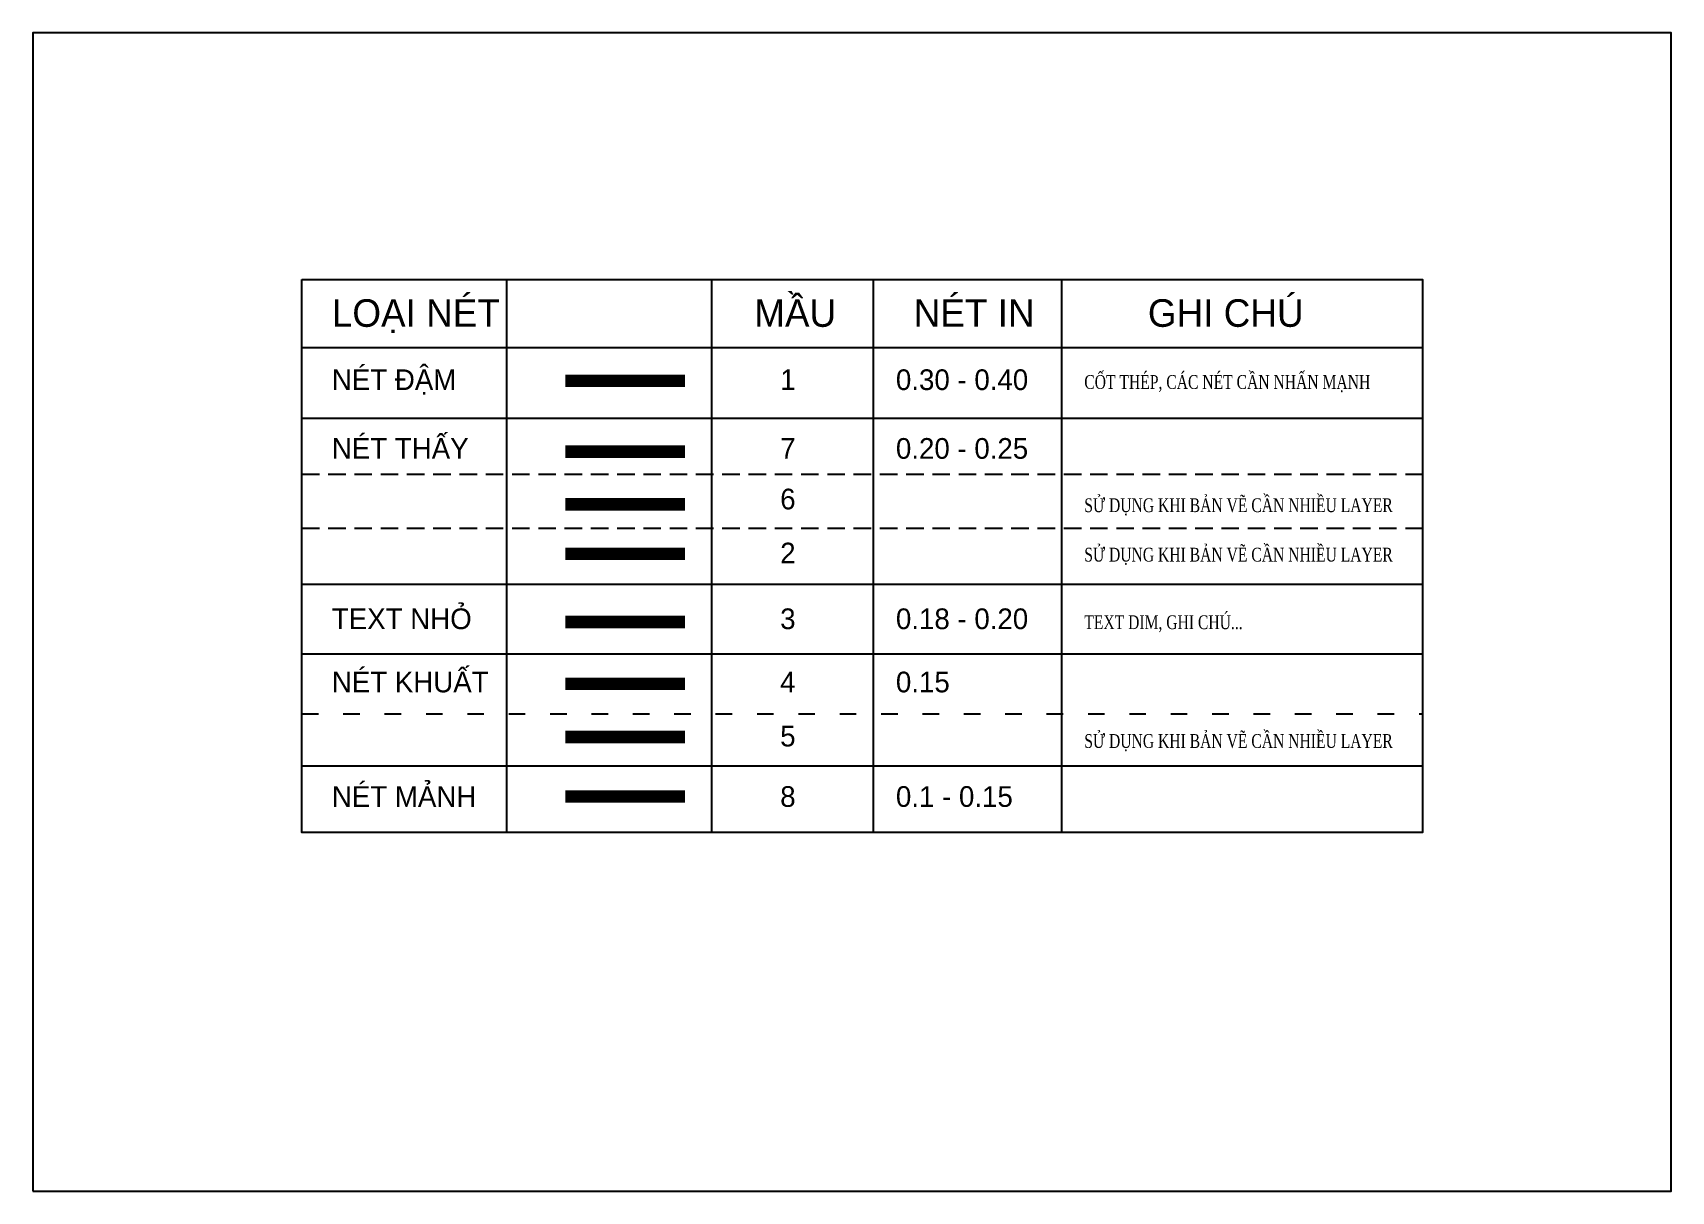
# Model space of a CAD drawing. Header units: inches. Extents: x -31218 to -11868, y 15 to 2848.
# Drawn here: x -31218.3 to -30921.3, y 399.2 to 609.2 of the extents above; entities that cross this region are included whole.
import ezdxf

# ---------------------------------------------------------------- set-up
doc = ezdxf.new("R2010")
doc.units = ezdxf.units.IN
doc.header["$MEASUREMENT"] = 0
doc.linetypes.add('ACAD_ISO03W100', pattern=[30, 12, -18])
doc.linetypes.add('HIDDEN', pattern=[9.525, 6.35, -3.175])
for name, color, linetype in [('1', 1, 'Continuous'), ('2', 2, 'Continuous'), ('3', 3, 'Continuous'), ('4', 4, 'HIDDEN'), ('5', 5, 'ACAD_ISO03W100'), ('8', 8, 'Continuous')]:
    doc.layers.add(name, color=color, linetype=linetype)
doc.styles.add('.VnBook-AntiquaH', font='VnAvantH_0.TTF')
doc.styles.add('vntimeh.shx', font='vntimeh.shx', dxfattribs={"width": 0.75})

msp = doc.modelspace()

# ---------------------------------------------------------------- texts
at = {"style": '.VnBook-AntiquaH'}
for s, height, p in [('lo¹i nÐt', 5, (-31164.06, 555.91)), ('mÇu', 5, (-31087.5, 555.91)), ('nÐt in', 5, (-31058.59, 555.91)), ('ghi chó', 5, (-31016.14, 555.91)), ('nÐt ®Ëm', 3.75, (-31164.06, 544.45)), ('1', 3.75, (-31082.79, 544.45)), ('0.30 - 0.40', 3.75, (-31061.81, 544.45)), ('nÐt thÊy', 3.75, (-31164.06, 531.99)), ('7', 3.75, (-31082.79, 531.99)), ('0.20 - 0.25', 3.75, (-31061.81, 531.99)), ('6', 3.75, (-31082.79, 522.82)), ('2', 3.75, (-31082.79, 513.03)), ('text nhá', 3.75, (-31164.06, 501.11)), ('3', 3.75, (-31082.79, 501.11)), ('0.18 - 0.20', 3.75, (-31061.81, 501.11)), ('nÐt khuÊt', 3.75, (-31164.06, 489.65)), ('4', 3.75, (-31082.79, 489.65)), ('0.15', 3.75, (-31061.81, 489.65)), ('5', 3.75, (-31082.79, 479.84)), ('nÐt m¶nh', 3.75, (-31164.06, 468.89)), ('8', 3.75, (-31082.79, 468.89)), ('0.1 - 0.15', 3.75, (-31061.81, 468.89))]:
    msp.add_text(s, height=height, dxfattribs=at).set_placement(p)
at = {"color": 3, "style": 'vntimeh.shx', "width": 0.75}
for s, p in [('cèt thÐp, c¸c nÐt cÇn nhÊn m¹nh', (-31027.67, 544.66)), ('sö dông khi b¶n vÏ cÇn nhiÒu layer', (-31027.67, 522.32)), ('sö dông khi b¶n vÏ cÇn nhiÒu layer', (-31027.67, 513.36)), ('text dim, ghi chó...', (-31027.67, 501.11)), ('sö dông khi b¶n vÏ cÇn nhiÒu layer', (-31027.67, 479.58))]:
    msp.add_text(s, height=2.5, dxfattribs=at).set_placement(p)

# ---------------------------------------------------------------- linework, layer by layer
msp.add_lwpolyline([(-31218.27, 399.21), (-30921.27, 399.21), (-30921.27, 609.21), (-31218.27, 609.21)], close=True)
at = {"color": 7, "const_width": 2.27}
msp.add_lwpolyline([(-31121.71, 533.29), (-31100.06, 533.29)], dxfattribs=at)
at = {"color": 6, "const_width": 2.27}
msp.add_lwpolyline([(-31121.71, 523.73), (-31100.06, 523.73)], dxfattribs=at)
at = {"layer": '1'}
msp.add_lwpolyline([(-31169.49, 564.51), (-30966.38, 564.51), (-30966.38, 464.26), (-31169.49, 464.26)], close=True, dxfattribs=at)
at = {"layer": '1', "color": 1, "const_width": 2.27}
msp.add_lwpolyline([(-31121.71, 546.11), (-31100.06, 546.11)], dxfattribs=at)
at = {"layer": '2', "color": 2, "const_width": 2.27}
msp.add_lwpolyline([(-31121.71, 514.77), (-31100.06, 514.77)], dxfattribs=at)
at = {"layer": '3', "color": 3, "const_width": 2.27}
msp.add_lwpolyline([(-31121.71, 502.41), (-31100.06, 502.41)], dxfattribs=at)
at = {"layer": '4', "ltscale": 0.5}
for p, q in [((-31169.49, 529.2), (-30966.38, 529.2)), ((-31169.49, 519.4), (-30966.38, 519.4))]:
    msp.add_line(p, q, dxfattribs=at)
at = {"layer": '4', "ltscale": 0.5, "const_width": 2.27}
msp.add_lwpolyline([(-31121.71, 491.2), (-31100.06, 491.2)], dxfattribs=at)
at = {"layer": '5', "ltscale": 0.25}
msp.add_line((-31169.49, 485.76), (-30966.38, 485.76), dxfattribs=at)
at = {"layer": '5', "ltscale": 0.25, "const_width": 2.27}
msp.add_lwpolyline([(-31121.71, 481.57), (-31100.06, 481.57)], dxfattribs=at)
at = {"layer": '8'}
for p, q in [((-31132.39, 564.51), (-31132.39, 464.26)), ((-31095.22, 564.51), (-31095.22, 464.26)), ((-31065.92, 564.51), (-31065.92, 464.26)), ((-31031.78, 564.51), (-31031.78, 464.26)), ((-31169.49, 552.15), (-30966.38, 552.15)), ((-31169.49, 539.38), (-30966.38, 539.38)), ((-31169.49, 509.29), (-30966.38, 509.29)), ((-31169.49, 496.61), (-30966.38, 496.61)), ((-31169.49, 476.3), (-30966.38, 476.3))]:
    msp.add_line(p, q, dxfattribs=at)
at = {"layer": '8', "color": 8, "const_width": 2.27}
msp.add_lwpolyline([(-31121.71, 470.77), (-31100.06, 470.77)], dxfattribs=at)

msp.set_redraw_order([(e.dxf.handle, doc.entitydb.next_handle()) for e in msp.query("TEXT MTEXT ATTDEF DIMENSION ARC_DIMENSION")])  # texts and dimensions are drawn at this point

doc.saveas('drawing.dxf')
